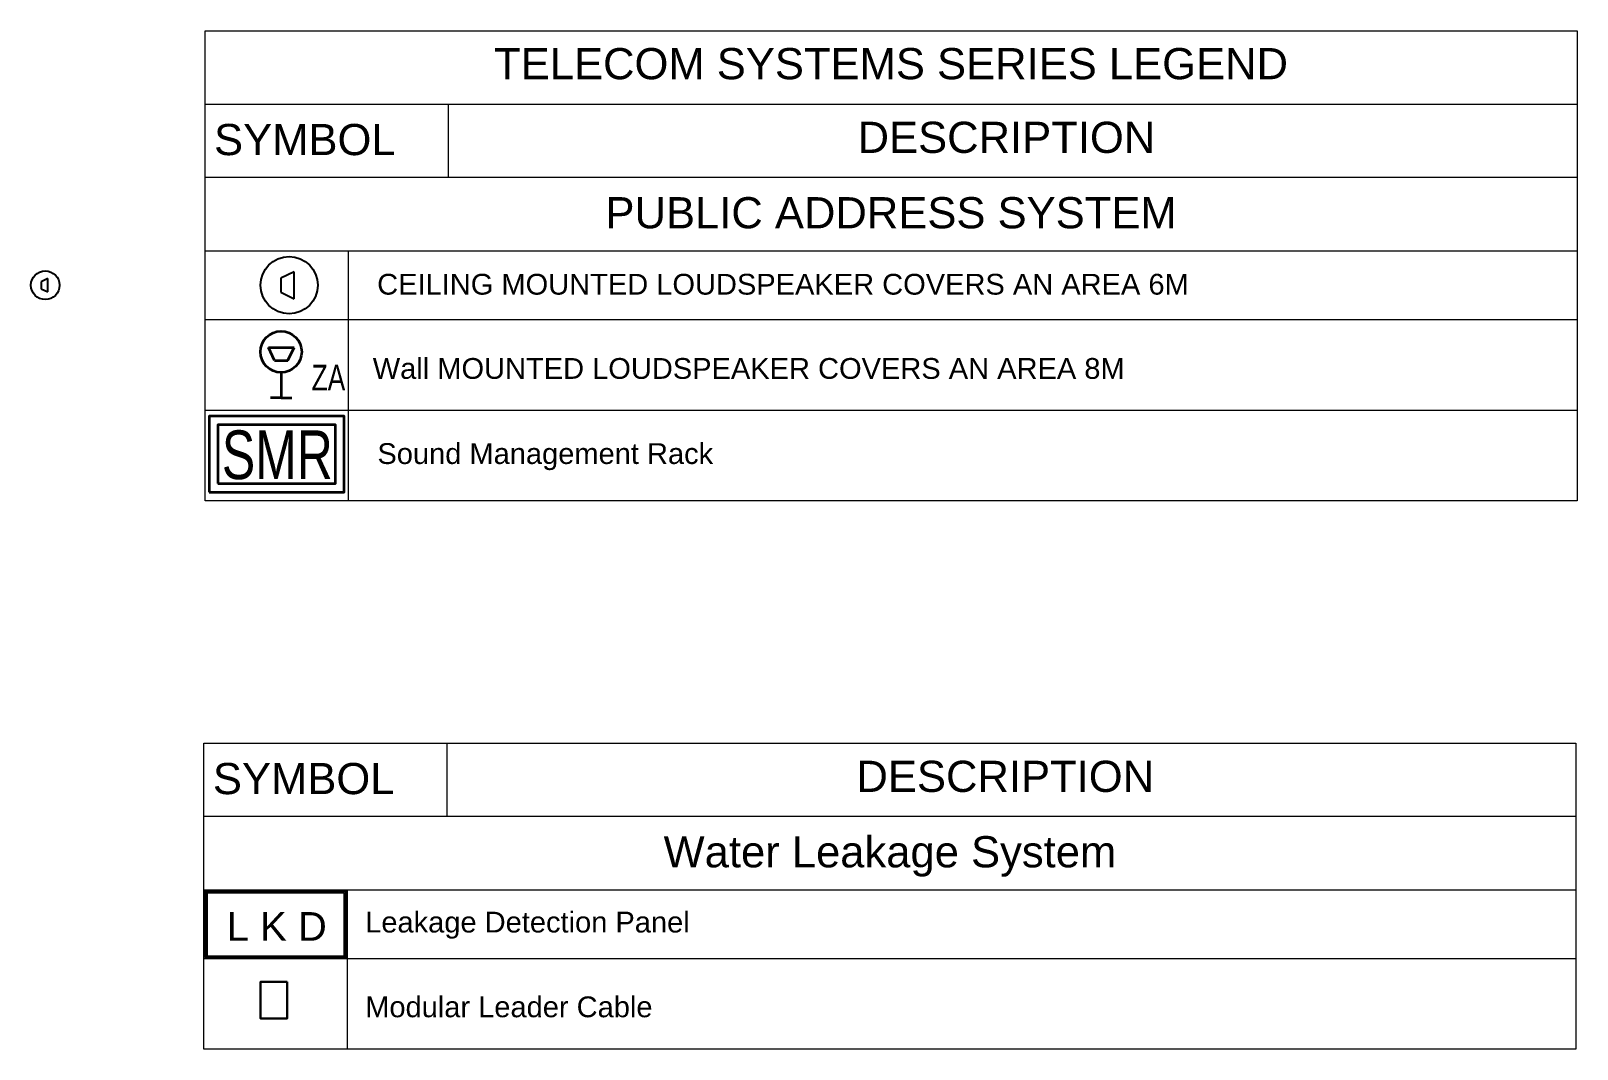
# Model space of a CAD drawing. Extents: x -988 to 187, y 250 to 646.
# Drawn here: x 152.16 to 187.09, y 358.81 to 381.82 of the extents above; entities that cross this region are included whole.
import ezdxf
from ezdxf.enums import TextEntityAlignment as Align

# ---------------------------------------------------------------- set-up
doc = ezdxf.new("R2010")
doc.units = 0
doc.header["$LTSCALE"] = 0.15
doc.layers.get('0').update_dxf_attribs({"color": 252})
doc.layers.add('0 sound', color=252, linetype='Continuous')
for name, color, linetype, lineweight in [('A-ANNO-NOTE', 10, 'Continuous', 0), ('E-LT-CKT-NM', 7, 'Continuous', 30), ('E-TEXT', 7, 'Continuous', 0), ('T-CO-PA', 3, 'Continuous', 35), ('T-CO-TXT', 2, 'Continuous', 30), ('T-LINE', 7, 'Continuous', 0)]:
    doc.layers.add(name, color=color, linetype=linetype, lineweight=lineweight)
doc.styles.add('Arial_7', font='arial.ttf', dxfattribs={"height": 0.660856})
doc.styles.add('Arial_8', font='arial.ttf', dxfattribs={"height": 0.805844})
doc.styles.add('EN-SCL', font='swisscl.ttf')

msp = doc.modelspace()

# ---------------------------------------------------------------- texts
at = {"layer": 'A-ANNO-NOTE', "color": 2, "line_spacing_factor": 0.941778, "style": 'Arial_8'}
for s, insert, char_height, width, attachment_point in [('TELECOM SYSTEMS SERIES LEGEND', (171.593, 381.434), 0.70439, 21.39589, 2), ('SYMBOL', (156.3, 379.719), 0.7044, 4.88113, 1), ('DESCRIPTION', (170.837, 379.769), 0.70439, 8.02023, 1), ('PUBLIC ADDRESS SYSTEM', (171.593, 378.065), 0.70439, 15.38503, 2), ('DESCRIPTION', (170.811, 365.329), 0.70439, 8.02023, 1), ('SYMBOL', (156.274, 365.279), 0.7044, 4.88113, 1), ('Water Leakage System', (171.567, 363.625), 0.70439, 15.38503, 2)]:
    msp.add_mtext(s, dxfattribs=dict(at, insert=insert, char_height=char_height, width=width, attachment_point=attachment_point))
at = {"layer": 'E-TEXT', "char_height": 0.46959, "width": 27.58391, "attachment_point": 1, "line_spacing_factor": 0.941778, "style": 'Arial_7'}
for s, insert in [(' CEILING MOUNTED LOUDSPEAKER COVERS AN AREA 6M', (159.802, 376.332)), ('Wall MOUNTED LOUDSPEAKER COVERS AN AREA 8M', (159.885, 374.429)), ('Sound Management Rack', (159.99, 372.505)), ('Leakage Detection Panel', (159.714, 361.918)), ('Modular Leader Cable', (159.714, 360.003))]:
    msp.add_mtext(s, dxfattribs=dict(at, insert=insert))

# ---------------------------------------------------------------- blocks, each defined once
blk = doc.blocks.new('T-PA01')
at = {"color": 6}
for p, q in [((36, 94), (-58, 49)), ((-58, 49), (-58, -49)), ((36, -94), (36, 94)), ((-58, -49), (36, -94))]:
    blk.add_line(p, q, dxfattribs=at)
blk.add_circle((0, 0), 200, dxfattribs=at)
blk = doc.blocks.new('*U101')
at = {"color": 2}
for p, q in [((-123, 489), (127, 489)), ((-63, 363), (-123, 489)), ((67, 363), (127, 489)), ((-63, 363), (67, 363)), ((0, 248), (0, 0)), ((0, 0), (-103, 0)), ((0, 0), (103, 0))]:
    blk.add_line(p, q, dxfattribs=at)
blk.add_circle((0, 448), 200, dxfattribs=at)
blk = doc.blocks.new('T-SMR')
at = {"layer": 'T-CO-PA'}
blk.add_lwpolyline([(-312, 0), (312, 0), (312, 352), (-312, 352)], close=True, dxfattribs=at)
at = {"layer": 'T-CO-PA', "color": 11}
blk.add_lwpolyline([(-272, 40), (272, 40), (272, 312), (-272, 312)], close=True, dxfattribs=at)
at = {"layer": 'T-CO-TXT', "style": 'EN-SCL'}
blk.add_attdef('SMR', text='', height=225, dxfattribs=at).set_placement((3.7, 173.2), align=Align.MIDDLE_CENTER)
blk = doc.blocks.new('Leakage detection panel')
at = {"layer": 'E-LT-CKT-NM', "color": 3}
blk.add_lwpolyline([(325.9, 0), (-325.9, 0), (-325.9, -308.9), (325.9, -308.9)], close=True, dxfattribs=at)
at = {"layer": 'E-LT-CKT-NM', "color": 1}
blk.add_lwpolyline([(318.5, -8.9), (-319, -8.9), (-319, -303.8), (318.5, -303.8)], close=True, dxfattribs=at)
at = {"layer": 'E-TEXT', "insert": (-226.4, -98.9), "char_height": 132.394, "width": 439.176, "attachment_point": 1, "line_spacing_factor": 0.941778, "style": 'Arial_7'}
blk.add_mtext('{\\C1;L K D}', dxfattribs=at)
blk = doc.blocks.new('Modular Leader Cable')
at = {"layer": 'E-LT-CKT-NM', "color": 4}
blk.add_lwpolyline([(99163.2, 50746), (99041.3, 50746), (99041.3, 50575.9), (99163.2, 50575.9)], close=True, dxfattribs=at)

# ---------------------------------------------------------------- linework, layer by layer
at = {"lineweight": 15}
for p, q in [((159.332, 376.854), (159.332, 371.205)), ((159.306, 362.414), (159.306, 358.814))]:
    msp.add_line(p, q, dxfattribs=at)
at = {"color": 1, "lineweight": 15, "flags": 128}
for points in [[(187.09, 371.205), (156.097, 371.205), (156.097, 381.822), (187.09, 381.822)], [(187.064, 358.814), (156.071, 358.814), (156.071, 365.73), (187.064, 365.73)]]:
    msp.add_lwpolyline(points, close=True, dxfattribs=at)
at = {"layer": 'A-ANNO-NOTE', "color": 10}
for p, q in [((156.097, 380.17), (187.09, 380.17)), ((161.586, 380.17), (161.586, 378.519)), ((156.071, 365.73), (187.064, 365.73)), ((161.561, 365.73), (161.561, 364.079))]:
    msp.add_line(p, q, dxfattribs=at)
at = {"layer": 'T-LINE', "color": 1}
for p, q in [((156.097, 378.519), (187.09, 378.519)), ((156.097, 376.854), (187.09, 376.854)), ((156.071, 364.079), (187.064, 364.079)), ((156.071, 362.414), (187.064, 362.414))]:
    msp.add_line(p, q, dxfattribs=at)
at = {"layer": 'T-LINE'}
for p, q in [((156.097, 375.302), (187.09, 375.302)), ((156.097, 373.254), (187.09, 373.254)), ((156.071, 360.862), (187.064, 360.862))]:
    msp.add_line(p, q, dxfattribs=at)

# ---------------------------------------------------------------- block references
at = {"layer": '0 sound'}
for p, xscale, yscale, zscale in [((157.996, 376.075), 0.003234032176563793, 0.003234032176563793, 0.003234032176563793), ((152.486, 376.075), 0.001617016088281897, 0.001617016088281897, 0.001617016088281897)]:
    msp.add_blockref('T-PA01', p, dxfattribs=dict(at, xscale=xscale, yscale=yscale, zscale=zscale))
at = {"layer": 'E-LT-CKT-NM', "xscale": 0.004887527934837553, "yscale": 0.004887527934837553, "zscale": 0.004887527934837553}
for name, p in [('Leakage detection panel', (157.693, 362.393)), ('Modular Leader Cable', (-326.715, 112.312))]:
    msp.add_blockref(name, p, dxfattribs=at)
at = {"layer": 'T-CO-PA'}
ref = msp.add_blockref('*U101', (157.814, 373.527), dxfattribs=dict(at, xscale=0.002327615996407465, yscale=0.002327615996407465, zscale=0.002327615996407465))
ref.add_attrib('SPEAKERW', 'ZA', dxfattribs={"layer": '0', "height": 0.5819, "style": 'EN-SCL'}).set_placement((158.883, 373.987), align=Align.MIDDLE_CENTER)
at = {"layer": 'T-CO-PA', "xscale": 0.004887527934837553, "yscale": 0.004887527934837553, "zscale": 0.004887527934837553}
msp.add_blockref('T-SMR', (157.711, 371.397), dxfattribs=at).add_auto_attribs({'SMR': 'SMR'})

msp.set_redraw_order([(e.dxf.handle, doc.entitydb.next_handle()) for e in msp.query("TEXT MTEXT ATTDEF DIMENSION ARC_DIMENSION")])  # texts and dimensions are drawn at this point

doc.saveas('drawing.dxf')
